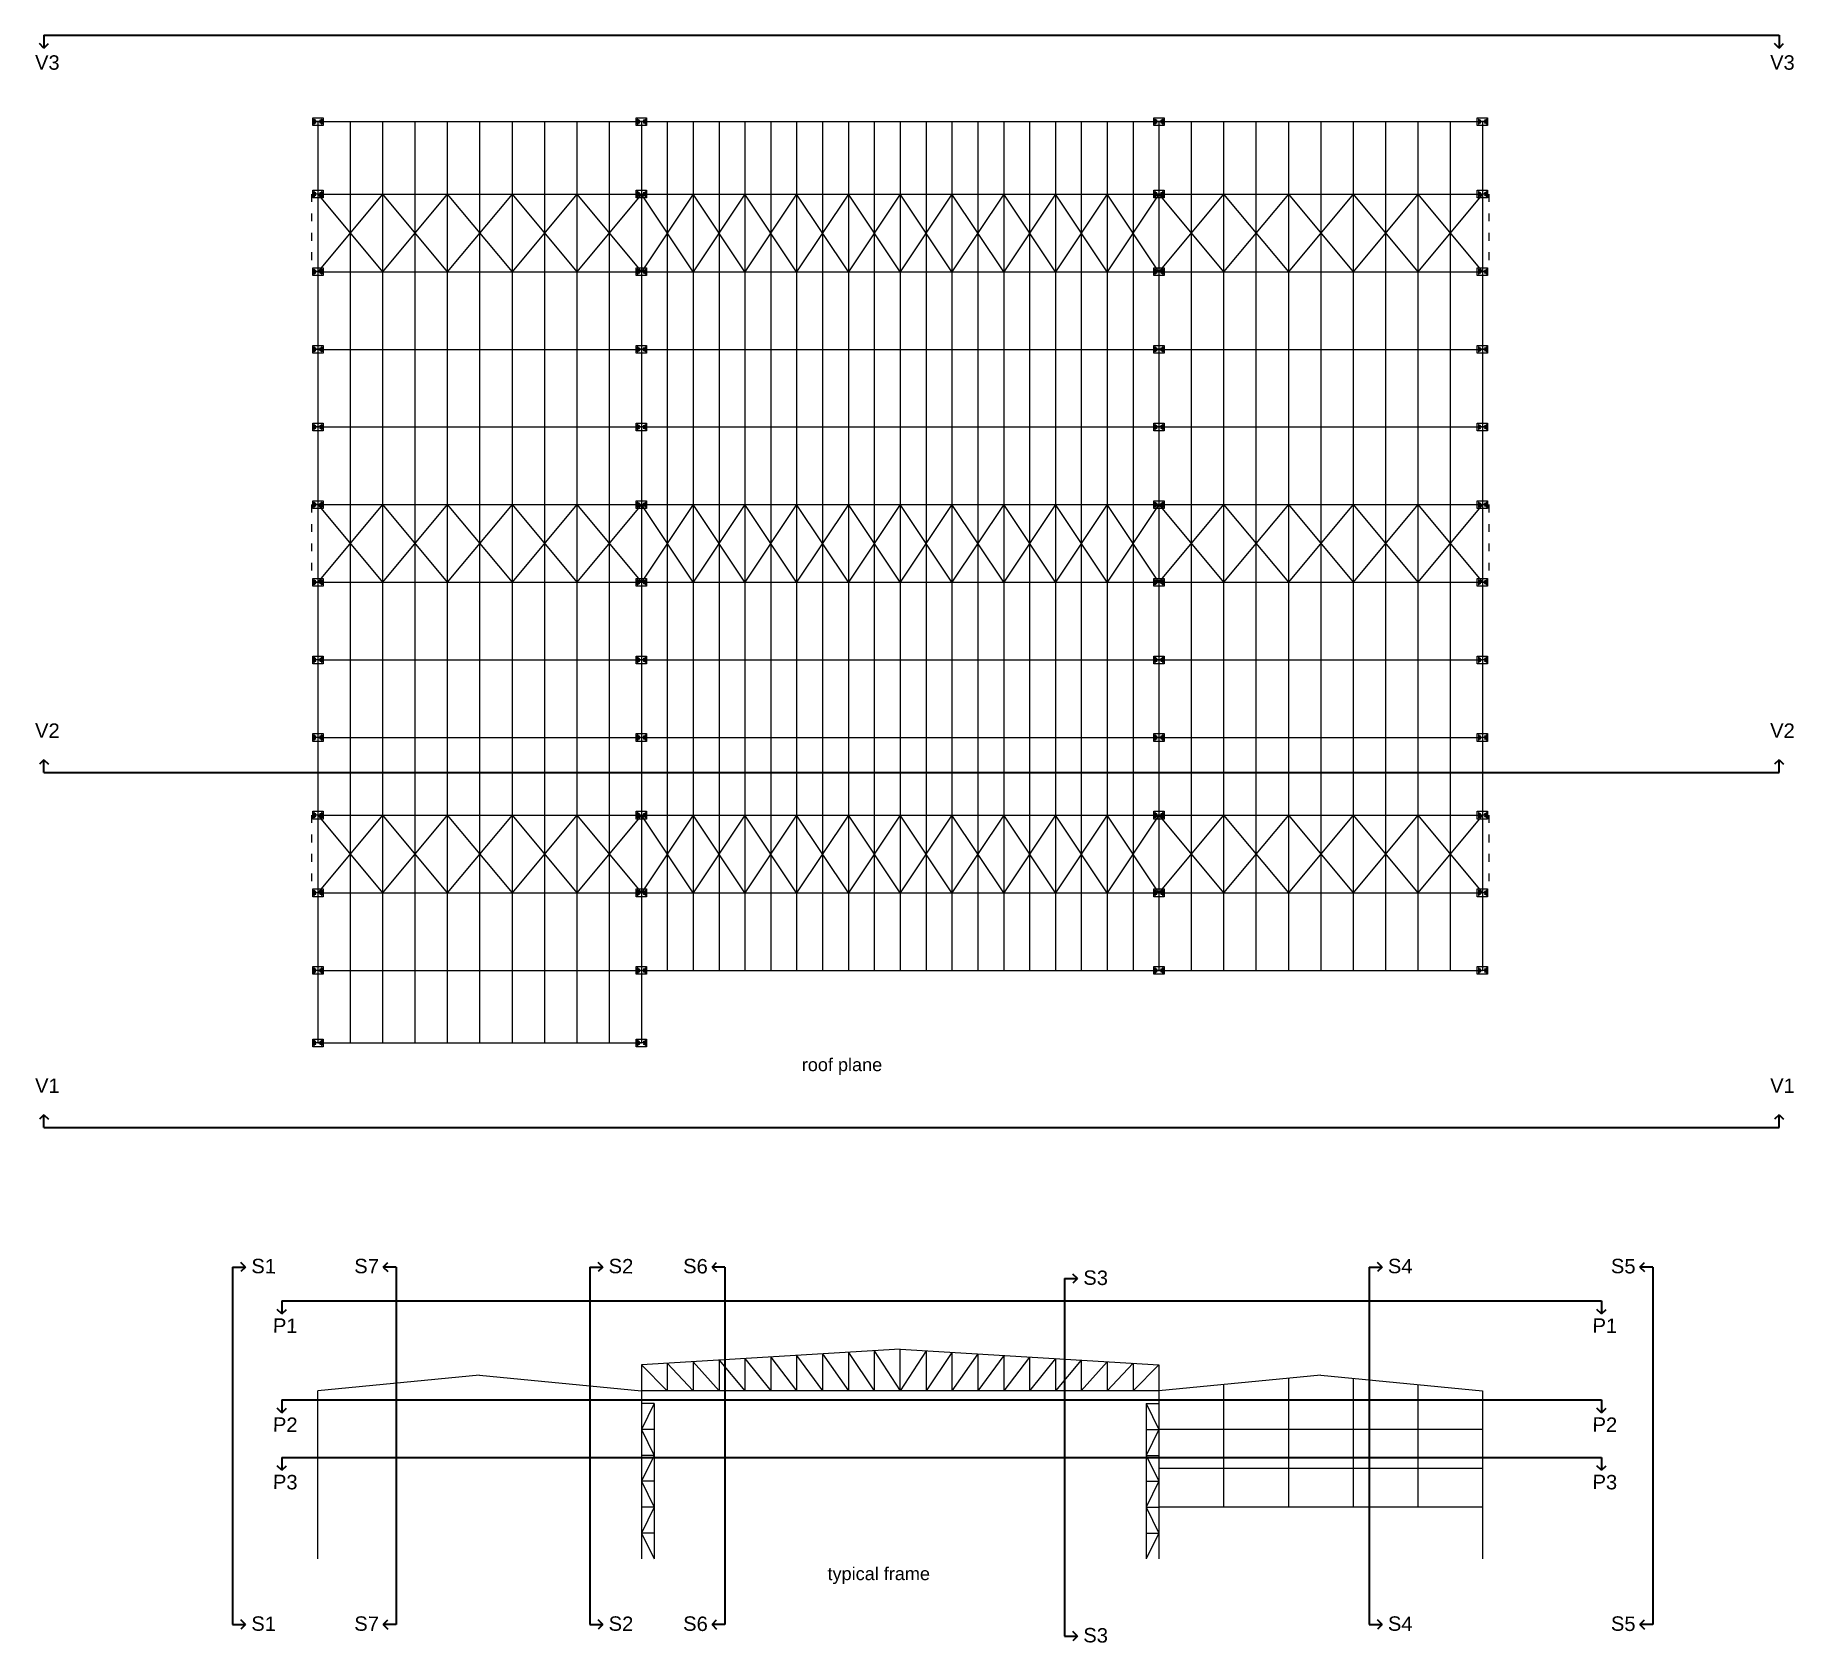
# Model space of a CAD drawing. Header units: inches. Extents: x 365522 to 1858437, y 226114 to 361132.
# Drawn here: x 1722519 to 1858437, y 236887 to 361132 of the extents above; entities that cross this region are included whole.
import ezdxf

# ---------------------------------------------------------------- set-up
doc = ezdxf.new("R2010")
doc.units = ezdxf.units.IN
doc.header["$MEASUREMENT"] = 0
doc.linetypes.add('ACAD_ISO03W100', pattern=[30, 12, -18])
for name, color, linetype in [('bracing', 6, 'Continuous'), ('columns', 2, 'Continuous'), ('initial layout', 7, 'Continuous'), ('purlins', 4, 'Continuous'), ('text', 3, 'Continuous')]:
    doc.layers.add(name, color=color, linetype=linetype)
doc.layers.add('sections axis', color=2, linetype='Continuous', lineweight=35)
doc.styles.get("Standard").update_dxf_attribs({"font": 'arial.ttf'})

msp = doc.modelspace()

# ---------------------------------------------------------------- texts
at = {"layer": 'sections axis'}
for s, p in [('V3', (1722493.833, 358485.011)), ('V3', (1856591.937, 358485.011)), ('V2', (1722493.833, 306847.254)), ('V2', (1856591.937, 306847.254)), ('V1', (1722493.833, 279408.126)), ('V1', (1856591.937, 279408.126)), ('S1', (1739217.638, 265458.607)), ('S7', (1747172.132, 265458.607)), ('S2 ', (1766828.076, 265458.607)), ('S6', (1772588.399, 265458.607)), ('S4', (1827056.433, 265458.607)), ('S5', (1844291.156, 265458.607)), ('S3', (1803516.035, 264563.537)), ('P1', (1740882.702, 260858.605)), ('P1', (1842866.986, 260858.605)), ('P2', (1740882.702, 253211.021)), ('P2', (1842866.986, 253211.021)), ('P3', (1740882.702, 248771.281)), ('P3', (1842866.986, 248771.281)), ('S1', (1739217.638, 237825.299)), ('S7', (1747172.132, 237825.299)), ('S2', (1766828.076, 237825.299)), ('S6', (1772588.399, 237825.299)), ('S3', (1803516.035, 236930.229)), ('S4', (1827056.433, 237825.299)), ('S5', (1844291.156, 237825.299))]:
    msp.add_text(s, height=1116.2325, rotation=359.0458736, dxfattribs=at).set_placement(p)
at = {"layer": 'text'}
msp.add_text('roof plane', height=1000, dxfattribs=at).set_placement((1781767.824, 281067.377))
at = {"layer": 'text', "ltscale": 1000}
msp.add_text('typical frame', height=1000, dxfattribs=at).set_placement((1783757.942, 241732.199))

# ---------------------------------------------------------------- blocks, each defined once
blk = doc.blocks.new('column')
at = {"layer": 'columns'}
for p, q in [((-315, 200), (-315, -200)), ((-285, 200), (-315, 200)), ((300, 5), (-300, 5)), ((-285, 200), (-285, -200)), ((-160, 100), (-240, 100)), ((-200, 100), (-200, 140)), ((-200, 100), (-200, 60)), ((0, -5), (0, 5)), ((240, 100), (160, 100)), ((200, 100), (200, 140)), ((200, 100), (200, 60)), ((285, 200), (285, -200)), ((315, 200), (285, 200)), ((315, 200), (315, -200)), ((-285, -200), (-315, -200)), ((300, -5), (-300, -5)), ((-160, -100), (-240, -100)), ((-200, -100), (-200, -60)), ((-200, -100), (-200, -140)), ((240, -100), (160, -100)), ((200, -100), (200, -60)), ((200, -100), (200, -140)), ((315, -200), (285, -200))]:
    blk.add_line(p, q, dxfattribs=at)
blk.add_lwpolyline([(400, -300), (-400, -300), (-400, 300), (400, 300)], close=True, dxfattribs=at)
for centre in [(-200, 100), (200, 100), (-200, -100), (200, -100)]:
    blk.add_circle(centre, 30, dxfattribs=at)

# ---------------------------------------------------------------- linework, layer by layer
at = {"layer": 'bracing', "linetype": 'ACAD_ISO03W100', "ltscale": 50}
for p, q in [((1743870.948, 348850.242), (1743870.948, 342850.242)), ((1834870.948, 348850.242), (1834870.948, 342850.242)), ((1743870.948, 324850.242), (1743870.948, 318850.242)), ((1834870.948, 324850.242), (1834870.948, 318850.242)), ((1743870.948, 300850.242), (1743870.948, 294850.242)), ((1834870.948, 300850.242), (1834870.948, 294850.242))]:
    msp.add_line(p, q, dxfattribs=at)
at = {"layer": 'bracing'}
for p, q in [((1744370.948, 348850.242), (1749370.948, 342850.242)), ((1749370.948, 348850.242), (1744370.948, 342850.242)), ((1744370.948, 348850.242), (1744370.948, 342850.242)), ((1749370.948, 348850.242), (1754370.948, 342850.242)), ((1754370.948, 348850.242), (1749370.948, 342850.242)), ((1749370.948, 348850.242), (1749370.948, 342850.242)), ((1754370.948, 348850.242), (1759370.948, 342850.242)), ((1759370.948, 348850.242), (1754370.948, 342850.242)), ((1754370.948, 348850.242), (1754370.948, 342850.242)), ((1759370.948, 348850.242), (1764370.948, 342850.242)), ((1764370.948, 348850.242), (1759370.948, 342850.242)), ((1759370.948, 348850.242), (1759370.948, 342850.242)), ((1764370.948, 348850.242), (1769370.948, 342850.242)), ((1769370.948, 348850.242), (1764370.948, 342850.242)), ((1764370.948, 348850.242), (1764370.948, 342850.242)), ((1773370.948, 342850.242), (1769370.948, 348850.242)), ((1773370.948, 348850.242), (1769370.948, 342850.242)), ((1769370.948, 348850.242), (1769370.948, 342850.242)), ((1777370.948, 342850.242), (1773370.948, 348850.242)), ((1777370.948, 348850.242), (1773370.948, 342850.242)), ((1773370.948, 348850.242), (1773370.948, 342850.242)), ((1781370.948, 342850.242), (1777370.948, 348850.242)), ((1781370.948, 348850.242), (1777370.948, 342850.242)), ((1777370.948, 348850.242), (1777370.948, 342850.242)), ((1785370.948, 342850.242), (1781370.948, 348850.242)), ((1785370.948, 348850.242), (1781370.948, 342850.242)), ((1781370.948, 348850.242), (1781370.948, 342850.242)), ((1789370.948, 342850.242), (1785370.948, 348850.242)), ((1789370.948, 348850.242), (1785370.948, 342850.242)), ((1785370.948, 348850.242), (1785370.948, 342850.242)), ((1793370.948, 342850.242), (1789370.948, 348850.242)), ((1793370.948, 348850.242), (1789370.948, 342850.242)), ((1789370.948, 348850.242), (1789370.948, 342850.242)), ((1797370.948, 342850.242), (1793370.948, 348850.242)), ((1797370.948, 348850.242), (1793370.948, 342850.242)), ((1793370.948, 348850.242), (1793370.948, 342850.242)), ((1801370.948, 342850.242), (1797370.948, 348850.242)), ((1801370.948, 348850.242), (1797370.948, 342850.242)), ((1797370.948, 348850.242), (1797370.948, 342850.242)), ((1805370.948, 342850.242), (1801370.948, 348850.242)), ((1805370.948, 348850.242), (1801370.948, 342850.242)), ((1801370.948, 348850.242), (1801370.948, 342850.242)), ((1809370.948, 342850.242), (1805370.948, 348850.242)), ((1809370.948, 348850.242), (1805370.948, 342850.242)), ((1805370.948, 348850.242), (1805370.948, 342850.242)), ((1814370.948, 348850.242), (1809370.948, 342850.242)), ((1809370.948, 348850.242), (1814370.948, 342850.242)), ((1809370.948, 348850.242), (1809370.948, 342850.242)), ((1819370.948, 348850.242), (1814370.948, 342850.242)), ((1814370.948, 348850.242), (1819370.948, 342850.242)), ((1814370.948, 348850.242), (1814370.948, 342850.242)), ((1824370.948, 348850.242), (1819370.948, 342850.242)), ((1819370.948, 348850.242), (1824370.948, 342850.242)), ((1819370.948, 348850.242), (1819370.948, 342850.242)), ((1829370.948, 348850.242), (1824370.948, 342850.242)), ((1824370.948, 348850.242), (1829370.948, 342850.242)), ((1824370.948, 348850.242), (1824370.948, 342850.242)), ((1834370.948, 348850.242), (1829370.948, 342850.242)), ((1829370.948, 348850.242), (1834370.948, 342850.242)), ((1829370.948, 348850.242), (1829370.948, 342850.242)), ((1834370.948, 348850.242), (1834370.948, 342850.242)), ((1744370.948, 324850.242), (1749370.948, 318850.242)), ((1749370.948, 324850.242), (1744370.948, 318850.242)), ((1744370.948, 324850.242), (1744370.948, 318850.242)), ((1749370.948, 324850.242), (1754370.948, 318850.242)), ((1754370.948, 324850.242), (1749370.948, 318850.242)), ((1749370.948, 324850.242), (1749370.948, 318850.242)), ((1754370.948, 324850.242), (1759370.948, 318850.242)), ((1759370.948, 324850.242), (1754370.948, 318850.242)), ((1754370.948, 324850.242), (1754370.948, 318850.242)), ((1759370.948, 324850.242), (1764370.948, 318850.242)), ((1764370.948, 324850.242), (1759370.948, 318850.242)), ((1759370.948, 324850.242), (1759370.948, 318850.242)), ((1764370.948, 324850.242), (1769370.948, 318850.242)), ((1769370.948, 324850.242), (1764370.948, 318850.242)), ((1764370.948, 324850.242), (1764370.948, 318850.242)), ((1773370.948, 318850.242), (1769370.948, 324850.242)), ((1773370.948, 324850.242), (1769370.948, 318850.242)), ((1769370.948, 324850.242), (1769370.948, 318850.242)), ((1777370.948, 318850.242), (1773370.948, 324850.242)), ((1777370.948, 324850.242), (1773370.948, 318850.242)), ((1773370.948, 324850.242), (1773370.948, 318850.242)), ((1781370.948, 318850.242), (1777370.948, 324850.242)), ((1781370.948, 324850.242), (1777370.948, 318850.242)), ((1777370.948, 324850.242), (1777370.948, 318850.242)), ((1785370.948, 318850.242), (1781370.948, 324850.242)), ((1785370.948, 324850.242), (1781370.948, 318850.242)), ((1781370.948, 324850.242), (1781370.948, 318850.242)), ((1789370.948, 318850.242), (1785370.948, 324850.242)), ((1789370.948, 324850.242), (1785370.948, 318850.242)), ((1785370.948, 324850.242), (1785370.948, 318850.242)), ((1793370.948, 318850.242), (1789370.948, 324850.242)), ((1793370.948, 324850.242), (1789370.948, 318850.242)), ((1789370.948, 324850.242), (1789370.948, 318850.242)), ((1797370.948, 318850.242), (1793370.948, 324850.242)), ((1797370.948, 324850.242), (1793370.948, 318850.242)), ((1793370.948, 324850.242), (1793370.948, 318850.242)), ((1801370.948, 318850.242), (1797370.948, 324850.242)), ((1801370.948, 324850.242), (1797370.948, 318850.242)), ((1797370.948, 324850.242), (1797370.948, 318850.242)), ((1805370.948, 318850.242), (1801370.948, 324850.242)), ((1805370.948, 324850.242), (1801370.948, 318850.242)), ((1801370.948, 324850.242), (1801370.948, 318850.242)), ((1809370.948, 318850.242), (1805370.948, 324850.242)), ((1809370.948, 324850.242), (1805370.948, 318850.242)), ((1805370.948, 324850.242), (1805370.948, 318850.242)), ((1814370.948, 324850.242), (1809370.948, 318850.242)), ((1809370.948, 324850.242), (1814370.948, 318850.242)), ((1809370.948, 324850.242), (1809370.948, 318850.242)), ((1819370.948, 324850.242), (1814370.948, 318850.242)), ((1814370.948, 324850.242), (1819370.948, 318850.242)), ((1814370.948, 324850.242), (1814370.948, 318850.242)), ((1824370.948, 324850.242), (1819370.948, 318850.242)), ((1819370.948, 324850.242), (1824370.948, 318850.242)), ((1819370.948, 324850.242), (1819370.948, 318850.242)), ((1829370.948, 324850.242), (1824370.948, 318850.242)), ((1824370.948, 324850.242), (1829370.948, 318850.242)), ((1824370.948, 324850.242), (1824370.948, 318850.242)), ((1834370.948, 324850.242), (1829370.948, 318850.242)), ((1829370.948, 324850.242), (1834370.948, 318850.242)), ((1829370.948, 324850.242), (1829370.948, 318850.242)), ((1834370.948, 324850.242), (1834370.948, 318850.242)), ((1744370.948, 300850.242), (1749370.948, 294850.242)), ((1749370.948, 300850.242), (1744370.948, 294850.242)), ((1744370.948, 300850.242), (1744370.948, 294850.242)), ((1749370.948, 300850.242), (1754370.948, 294850.242)), ((1754370.948, 300850.242), (1749370.948, 294850.242)), ((1749370.948, 300850.242), (1749370.948, 294850.242)), ((1754370.948, 300850.242), (1759370.948, 294850.242)), ((1759370.948, 300850.242), (1754370.948, 294850.242)), ((1754370.948, 300850.242), (1754370.948, 294850.242)), ((1759370.948, 300850.242), (1764370.948, 294850.242)), ((1764370.948, 300850.242), (1759370.948, 294850.242)), ((1759370.948, 300850.242), (1759370.948, 294850.242)), ((1764370.948, 300850.242), (1769370.948, 294850.242)), ((1769370.948, 300850.242), (1764370.948, 294850.242)), ((1764370.948, 300850.242), (1764370.948, 294850.242)), ((1773370.948, 294850.242), (1769370.948, 300850.242)), ((1773370.948, 300850.242), (1769370.948, 294850.242)), ((1769370.948, 300850.242), (1769370.948, 294850.242)), ((1777370.948, 294850.242), (1773370.948, 300850.242)), ((1777370.948, 300850.242), (1773370.948, 294850.242)), ((1773370.948, 300850.242), (1773370.948, 294850.242)), ((1781370.948, 294850.242), (1777370.948, 300850.242)), ((1781370.948, 300850.242), (1777370.948, 294850.242)), ((1777370.948, 300850.242), (1777370.948, 294850.242)), ((1785370.948, 294850.242), (1781370.948, 300850.242)), ((1785370.948, 300850.242), (1781370.948, 294850.242)), ((1781370.948, 300850.242), (1781370.948, 294850.242)), ((1789370.948, 294850.242), (1785370.948, 300850.242)), ((1789370.948, 300850.242), (1785370.948, 294850.242)), ((1785370.948, 300850.242), (1785370.948, 294850.242)), ((1793370.948, 294850.242), (1789370.948, 300850.242)), ((1793370.948, 300850.242), (1789370.948, 294850.242)), ((1789370.948, 300850.242), (1789370.948, 294850.242)), ((1797370.948, 294850.242), (1793370.948, 300850.242)), ((1797370.948, 300850.242), (1793370.948, 294850.242)), ((1793370.948, 300850.242), (1793370.948, 294850.242)), ((1801370.948, 294850.242), (1797370.948, 300850.242)), ((1801370.948, 300850.242), (1797370.948, 294850.242)), ((1797370.948, 300850.242), (1797370.948, 294850.242)), ((1805370.948, 294850.242), (1801370.948, 300850.242)), ((1805370.948, 300850.242), (1801370.948, 294850.242)), ((1801370.948, 300850.242), (1801370.948, 294850.242)), ((1809370.948, 294850.242), (1805370.948, 300850.242)), ((1809370.948, 300850.242), (1805370.948, 294850.242)), ((1805370.948, 300850.242), (1805370.948, 294850.242)), ((1814370.948, 300850.242), (1809370.948, 294850.242)), ((1809370.948, 300850.242), (1814370.948, 294850.242)), ((1809370.948, 300850.242), (1809370.948, 294850.242)), ((1819370.948, 300850.242), (1814370.948, 294850.242)), ((1814370.948, 300850.242), (1819370.948, 294850.242)), ((1814370.948, 300850.242), (1814370.948, 294850.242)), ((1824370.948, 300850.242), (1819370.948, 294850.242)), ((1819370.948, 300850.242), (1824370.948, 294850.242)), ((1819370.948, 300850.242), (1819370.948, 294850.242)), ((1829370.948, 300850.242), (1824370.948, 294850.242)), ((1824370.948, 300850.242), (1829370.948, 294850.242)), ((1824370.948, 300850.242), (1824370.948, 294850.242)), ((1834370.948, 300850.242), (1829370.948, 294850.242)), ((1829370.948, 300850.242), (1834370.948, 294850.242)), ((1829370.948, 300850.242), (1829370.948, 294850.242)), ((1834370.948, 300850.242), (1834370.948, 294850.242))]:
    msp.add_line(p, q, dxfattribs=at)
at = {"layer": 'initial layout'}
for p, q in [((1744370.948, 354450.242), (1769370.948, 354450.242)), ((1769370.948, 354450.242), (1809370.948, 354450.242)), ((1809370.948, 354450.242), (1834370.948, 354450.242)), ((1744370.948, 348850.242), (1769370.948, 348850.242)), ((1769370.948, 348850.242), (1809370.948, 348850.242)), ((1809370.948, 348850.242), (1834370.948, 348850.242)), ((1744370.948, 342850.242), (1769370.948, 342850.242)), ((1769370.948, 342850.242), (1809370.948, 342850.242)), ((1809370.948, 342850.242), (1834370.948, 342850.242)), ((1744370.948, 336850.242), (1769370.948, 336850.242)), ((1769370.948, 336850.242), (1809370.948, 336850.242)), ((1809370.948, 336850.242), (1834370.948, 336850.242)), ((1744370.948, 330850.242), (1769370.948, 330850.242)), ((1769370.948, 330850.242), (1809370.948, 330850.242)), ((1809370.948, 330850.242), (1834370.948, 330850.242)), ((1744370.948, 324850.242), (1769370.948, 324850.242)), ((1769370.948, 324850.242), (1809370.948, 324850.242)), ((1809370.948, 324850.242), (1834370.948, 324850.242)), ((1744370.948, 318850.242), (1769370.948, 318850.242)), ((1769370.948, 318850.242), (1809370.948, 318850.242)), ((1809370.948, 318850.242), (1834370.948, 318850.242)), ((1744370.948, 312850.242), (1769370.948, 312850.242)), ((1769370.948, 312850.242), (1809370.948, 312850.242)), ((1809370.948, 312850.242), (1834370.948, 312850.242)), ((1744370.948, 306850.242), (1769370.948, 306850.242)), ((1769370.948, 306850.242), (1809370.948, 306850.242)), ((1809370.948, 306850.242), (1834370.948, 306850.242)), ((1744370.948, 300850.242), (1769370.948, 300850.242)), ((1769370.948, 300850.242), (1809370.948, 300850.242)), ((1809370.948, 300850.242), (1834370.948, 300850.242)), ((1744370.948, 294850.242), (1769370.948, 294850.242)), ((1769370.948, 294850.242), (1809370.948, 294850.242)), ((1809370.948, 294850.242), (1834370.948, 294850.242)), ((1744370.948, 288850.242), (1769370.948, 288850.242)), ((1769370.948, 288850.242), (1809370.948, 288850.242)), ((1809370.948, 288850.242), (1834370.948, 288850.242)), ((1744370.948, 283250.242), (1769370.948, 283250.242)), ((1789370.948, 259570.366), (1769370.948, 258370.366)), ((1769370.948, 258370.366), (1769370.948, 256370.366)), ((1769370.948, 258370.366), (1771370.948, 256370.366)), ((1771370.948, 258490.366), (1771370.948, 256370.366)), ((1771370.948, 258490.366), (1773370.948, 256370.366)), ((1773370.948, 258610.366), (1773370.948, 256370.366)), ((1773370.948, 258610.366), (1775370.948, 256370.366)), ((1775370.948, 258730.366), (1775370.948, 256370.366)), ((1775370.948, 258730.366), (1777370.948, 256370.366)), ((1777370.948, 258850.366), (1777370.948, 256370.366)), ((1777370.948, 258850.366), (1779370.948, 256370.366)), ((1779370.948, 258970.366), (1779370.948, 256370.366)), ((1779370.948, 258970.366), (1781370.948, 256370.366)), ((1781370.948, 259090.366), (1781370.948, 256370.366)), ((1781370.948, 259090.366), (1783370.948, 256370.366)), ((1783370.948, 259210.366), (1783370.948, 256370.366)), ((1783370.948, 259210.366), (1785370.948, 256370.366)), ((1785370.948, 259330.366), (1785370.948, 256370.366)), ((1785370.948, 259330.366), (1787370.948, 256370.366)), ((1787370.948, 259450.366), (1787370.948, 256370.366)), ((1787370.948, 259450.366), (1789370.948, 256370.366)), ((1789370.948, 256370.366), (1789370.948, 259570.366)), ((1789370.948, 256370.366), (1789370.948, 259570.366)), ((1789370.948, 259570.366), (1809370.948, 258370.366)), ((1791370.948, 259450.366), (1789370.948, 256370.366)), ((1791370.948, 259450.366), (1791370.948, 256370.366)), ((1793370.948, 259330.366), (1791370.948, 256370.366)), ((1793370.948, 259330.366), (1793370.948, 256370.366)), ((1795370.948, 259210.366), (1793370.948, 256370.366)), ((1795370.948, 259210.366), (1795370.948, 256370.366)), ((1797370.948, 259090.366), (1795370.948, 256370.366)), ((1797370.948, 259090.366), (1797370.948, 256370.366)), ((1799370.948, 258970.366), (1797370.948, 256370.366)), ((1799370.948, 258970.366), (1799370.948, 256370.366)), ((1801370.948, 258850.366), (1799370.948, 256370.366)), ((1801370.948, 258850.366), (1801370.948, 256370.366)), ((1803370.948, 258730.366), (1801370.948, 256370.366)), ((1803370.948, 258730.366), (1803370.948, 256370.366)), ((1805370.948, 258610.366), (1803370.948, 256370.366)), ((1805370.948, 258610.366), (1805370.948, 256370.366)), ((1807370.948, 258490.366), (1805370.948, 256370.366)), ((1807370.948, 258490.366), (1807370.948, 256370.366)), ((1809370.948, 258370.366), (1807370.948, 256370.366)), ((1809370.948, 258370.366), (1809370.948, 256370.366)), ((1756870.948, 257570.366), (1744370.948, 256370.366)), ((1756870.948, 257570.366), (1769370.948, 256370.366)), ((1821870.948, 257570.366), (1809370.948, 256370.366)), ((1819370.948, 257330.366), (1819370.948, 247370.366)), ((1819370.948, 257330.366), (1819370.948, 247370.366)), ((1821870.948, 257570.366), (1834370.948, 256370.366)), ((1824370.948, 257330.366), (1824370.948, 247370.366)), ((1824370.948, 257330.366), (1824370.948, 247370.366)), ((1744370.948, 243370.366), (1744370.948, 256370.366)), ((1809370.948, 256370.366), (1769370.948, 256370.366)), ((1769370.948, 256370.366), (1769370.948, 243370.366)), ((1809370.948, 256370.366), (1809370.948, 243370.366)), ((1814370.948, 256850.366), (1814370.948, 247370.366)), ((1814370.948, 256850.366), (1814370.948, 247370.366)), ((1829370.948, 256850.366), (1829370.948, 247370.366)), ((1829370.948, 256850.366), (1829370.948, 247370.366)), ((1834370.948, 256370.366), (1834370.948, 243370.366)), ((1770370.948, 255370.366), (1769370.948, 253370.366)), ((1770370.948, 255370.366), (1769370.948, 255370.366)), ((1770370.948, 255370.366), (1770370.948, 243370.366)), ((1808370.948, 255370.366), (1809370.948, 253370.366)), ((1808370.948, 255370.366), (1809370.948, 255370.366)), ((1808370.948, 255370.366), (1808370.948, 243370.366)), ((1770370.948, 253370.366), (1769370.948, 253370.366)), ((1769370.948, 253370.366), (1770370.948, 251370.366)), ((1808370.948, 253370.366), (1809370.948, 253370.366)), ((1809370.948, 253370.366), (1808370.948, 251370.366)), ((1834370.948, 253370.366), (1809370.948, 253370.366)), ((1770370.948, 251370.366), (1769370.948, 251370.366)), ((1770370.948, 251370.366), (1769370.948, 249370.366)), ((1808370.948, 251370.366), (1809370.948, 251370.366)), ((1808370.948, 251370.366), (1809370.948, 249370.366)), ((1834370.948, 250370.366), (1809370.948, 250370.366)), ((1770370.948, 249370.366), (1769370.948, 249370.366)), ((1769370.948, 249370.366), (1770370.948, 247370.366)), ((1808370.948, 249370.366), (1809370.948, 249370.366)), ((1809370.948, 249370.366), (1808370.948, 247370.366)), ((1770370.948, 247370.366), (1769370.948, 247370.366)), ((1770370.948, 247370.366), (1769370.948, 245370.366)), ((1808370.948, 247370.366), (1809370.948, 247370.366)), ((1808370.948, 247370.366), (1809370.948, 245370.366)), ((1834370.948, 247370.366), (1809370.948, 247370.366)), ((1770370.948, 245370.366), (1769370.948, 245370.366)), ((1769370.948, 245370.366), (1770370.948, 243370.366)), ((1808370.948, 245370.366), (1809370.948, 245370.366)), ((1809370.948, 245370.366), (1808370.948, 243370.366))]:
    msp.add_line(p, q, dxfattribs=at)
at = {"layer": 'purlins'}
for p, q in [((1744370.948, 354450.242), (1744370.948, 283250.242)), ((1746870.948, 354450.242), (1746870.948, 283250.242)), ((1749370.948, 354450.242), (1749370.948, 283250.242)), ((1751870.948, 354450.242), (1751870.948, 283250.242)), ((1754370.948, 354450.242), (1754370.948, 283250.242)), ((1756870.948, 354450.242), (1756870.948, 283250.242)), ((1759370.948, 354450.242), (1759370.948, 283250.242)), ((1761870.948, 354450.242), (1761870.948, 283250.242)), ((1764370.948, 354450.242), (1764370.948, 283250.242)), ((1766870.948, 354450.242), (1766870.948, 283250.242)), ((1769370.948, 354450.242), (1769370.948, 283250.242)), ((1771370.948, 354450.242), (1771370.948, 288850.242)), ((1773370.948, 354450.242), (1773370.948, 288850.242)), ((1775370.948, 354450.242), (1775370.948, 288850.242)), ((1777370.948, 354450.242), (1777370.948, 288850.242)), ((1779370.948, 354450.242), (1779370.948, 288850.242)), ((1781370.948, 354450.242), (1781370.948, 288850.242)), ((1783370.948, 354450.242), (1783370.948, 288850.242)), ((1785370.948, 354450.242), (1785370.948, 288850.242)), ((1787370.948, 354450.242), (1787370.948, 288850.242)), ((1789370.948, 354450.242), (1789370.948, 288850.242)), ((1791370.948, 354450.242), (1791370.948, 288850.242)), ((1793370.948, 354450.242), (1793370.948, 288850.242)), ((1795370.948, 354450.242), (1795370.948, 288850.242)), ((1797370.948, 354450.242), (1797370.948, 288850.242)), ((1799370.948, 354450.242), (1799370.948, 288850.242)), ((1801370.948, 354450.242), (1801370.948, 288850.242)), ((1803370.948, 354450.242), (1803370.948, 288850.242)), ((1805370.948, 354450.242), (1805370.948, 288850.242)), ((1807370.948, 354450.242), (1807370.948, 288850.242)), ((1809370.948, 354450.242), (1809370.948, 288850.242)), ((1811870.948, 354450.242), (1811870.948, 288850.242)), ((1814370.948, 354450.242), (1814370.948, 288850.242)), ((1816870.948, 354450.242), (1816870.948, 288850.242)), ((1819370.948, 354450.242), (1819370.948, 288850.242)), ((1821870.948, 354450.242), (1821870.948, 288850.242)), ((1824370.948, 354450.242), (1824370.948, 288850.242)), ((1826870.948, 354450.242), (1826870.948, 288850.242)), ((1829370.948, 354450.242), (1829370.948, 288850.242)), ((1831870.948, 354450.242), (1831870.948, 288850.242)), ((1834370.948, 354450.242), (1834370.948, 288850.242))]:
    msp.add_line(p, q, dxfattribs=at)
at = {"layer": 'sections axis'}
for p, q in [((1723194.5, 360131.52), (1722840.947, 360485.074)), ((1723194.5, 361131.52), (1857292.604, 361131.52)), ((1723194.5, 361131.52), (1723194.5, 360131.52)), ((1723194.5, 360131.52), (1723548.053, 360485.074)), ((1857292.604, 360131.52), (1856939.051, 360485.074)), ((1857292.604, 361131.52), (1857292.604, 360131.52)), ((1857292.604, 360131.52), (1857646.158, 360485.074)), ((1723194.5, 305139.329), (1722840.947, 304785.775)), ((1723194.5, 304139.329), (1723194.5, 305139.329)), ((1723194.5, 305139.329), (1723548.053, 304785.775)), ((1857292.604, 305139.329), (1856939.051, 304785.775)), ((1857292.604, 304139.329), (1857292.604, 305139.329)), ((1857292.604, 305139.329), (1857646.158, 304785.775)), ((1723194.5, 304139.329), (1857292.604, 304139.329)), ((1723194.5, 277700.2), (1722840.947, 277346.647)), ((1723194.5, 276700.2), (1723194.5, 277700.2)), ((1723194.5, 277700.2), (1723548.053, 277346.647)), ((1857292.604, 277700.2), (1856939.051, 277346.647)), ((1857292.604, 276700.2), (1857292.604, 277700.2)), ((1857292.604, 277700.2), (1857646.158, 277346.647)), ((1723194.5, 276700.2), (1857292.604, 276700.2)), ((1737779.699, 265930.951), (1737779.699, 238297.643)), ((1737779.699, 265930.951), (1738779.699, 265930.951)), ((1738779.699, 265930.951), (1738426.146, 266284.504)), ((1738779.699, 265930.951), (1738426.146, 265577.397)), ((1749412.073, 265930.951), (1749765.626, 266284.504)), ((1750412.073, 265930.951), (1749412.073, 265930.951)), ((1749412.073, 265930.951), (1749765.626, 265577.397)), ((1750412.073, 265930.951), (1750412.073, 238297.643)), ((1765390.137, 265930.951), (1765390.137, 238297.643)), ((1765390.137, 265930.951), (1766390.137, 265930.951)), ((1766390.137, 265930.951), (1766036.584, 266284.504)), ((1766390.137, 265930.951), (1766036.584, 265577.397)), ((1774828.34, 265930.951), (1775181.894, 266284.504)), ((1775828.34, 265930.951), (1774828.34, 265930.951)), ((1774828.34, 265930.951), (1775181.894, 265577.397)), ((1775828.34, 265930.951), (1775828.34, 238297.643)), ((1803078.096, 265035.881), (1802724.543, 265389.434)), ((1825618.494, 265930.951), (1825618.494, 238297.643)), ((1825618.494, 265930.951), (1826618.494, 265930.951)), ((1826618.494, 265930.951), (1826264.941, 266284.504)), ((1826618.494, 265930.951), (1826264.941, 265577.397)), ((1846531.097, 265930.951), (1846884.651, 266284.504)), ((1847531.097, 265930.951), (1846531.097, 265930.951)), ((1846531.097, 265930.951), (1846884.651, 265577.397)), ((1847531.097, 265930.951), (1847531.097, 238297.643)), ((1802078.096, 265035.881), (1802078.096, 237402.573)), ((1802078.096, 265035.881), (1803078.096, 265035.881)), ((1803078.096, 265035.881), (1802724.543, 264682.327)), ((1741583.369, 262306.55), (1741229.816, 262660.103)), ((1741583.369, 263306.55), (1843567.653, 263306.55)), ((1741583.369, 263306.55), (1741583.369, 262306.55)), ((1741583.369, 262306.55), (1741936.923, 262660.103)), ((1843567.653, 262306.55), (1843214.1, 262660.103)), ((1843567.653, 263306.55), (1843567.653, 262306.55)), ((1843567.653, 262306.55), (1843921.206, 262660.103)), ((1741583.369, 255658.967), (1843567.653, 255658.967)), ((1741583.369, 255658.967), (1741583.369, 254658.967)), ((1843567.653, 255658.967), (1843567.653, 254658.967)), ((1741583.369, 254658.967), (1741229.816, 255012.52)), ((1741583.369, 254658.967), (1741936.923, 255012.52)), ((1843567.653, 254658.967), (1843214.1, 255012.52)), ((1843567.653, 254658.967), (1843921.206, 255012.52)), ((1741583.369, 250219.227), (1741229.816, 250572.78)), ((1741583.369, 251219.227), (1843567.653, 251219.227)), ((1741583.369, 251219.227), (1741583.369, 250219.227)), ((1741583.369, 250219.227), (1741936.923, 250572.78)), ((1843567.653, 250219.227), (1843214.1, 250572.78)), ((1843567.653, 251219.227), (1843567.653, 250219.227)), ((1843567.653, 250219.227), (1843921.206, 250572.78)), ((1737779.699, 238297.643), (1738779.699, 238297.643)), ((1738779.699, 238297.643), (1738426.146, 238651.196)), ((1738779.699, 238297.643), (1738426.146, 237944.089)), ((1749412.073, 238297.643), (1749765.626, 238651.196)), ((1750412.073, 238297.643), (1749412.073, 238297.643)), ((1749412.073, 238297.643), (1749765.626, 237944.089)), ((1765390.137, 238297.643), (1766390.137, 238297.643)), ((1766390.137, 238297.643), (1766036.584, 238651.196)), ((1766390.137, 238297.643), (1766036.584, 237944.089)), ((1774828.34, 238297.643), (1775181.894, 238651.196)), ((1775828.34, 238297.643), (1774828.34, 238297.643)), ((1774828.34, 238297.643), (1775181.894, 237944.089)), ((1825618.494, 238297.643), (1826618.494, 238297.643)), ((1826618.494, 238297.643), (1826264.941, 238651.196)), ((1826618.494, 238297.643), (1826264.941, 237944.089)), ((1846531.097, 238297.643), (1846884.651, 238651.196)), ((1847531.097, 238297.643), (1846531.097, 238297.643)), ((1846531.097, 238297.643), (1846884.651, 237944.089)), ((1802078.096, 237402.573), (1803078.096, 237402.573)), ((1803078.096, 237402.573), (1802724.543, 237756.126)), ((1803078.096, 237402.573), (1802724.543, 237049.02))]:
    msp.add_line(p, q, dxfattribs=at)

# ---------------------------------------------------------------- block references
at = {"layer": 'bracing'}
for p in [(1744370.948, 354450.242), (1769370.948, 354450.242), (1809370.948, 354450.242), (1834370.948, 354450.242), (1744370.948, 348850.242), (1769370.948, 348850.242), (1769370.948, 348850.242), (1809370.948, 348850.242), (1809370.948, 348850.242), (1834370.948, 348850.242), (1834370.948, 348850.242), (1744370.948, 342850.242), (1769370.948, 342850.242), (1809370.948, 342850.242), (1834370.948, 342850.242), (1744370.948, 336850.242), (1769370.948, 336850.242), (1809370.948, 336850.242), (1834370.948, 336850.242), (1744370.948, 330850.242), (1769370.948, 330850.242), (1809370.948, 330850.242), (1834370.948, 330850.242), (1744370.948, 324850.242), (1769370.948, 324850.242), (1809370.948, 324850.242), (1834370.948, 324850.242), (1744370.948, 318850.242), (1769370.948, 318850.242), (1809370.948, 318850.242), (1834370.948, 318850.242), (1744370.948, 312850.242), (1769370.948, 312850.242), (1809370.948, 312850.242), (1834370.948, 312850.242), (1744370.948, 306850.242), (1769370.948, 306850.242), (1809370.948, 306850.242), (1834370.948, 306850.242), (1744370.948, 300850.242), (1769370.948, 300850.242), (1809370.948, 300850.242), (1834370.948, 300850.242), (1744370.948, 294850.242), (1769370.948, 294850.242), (1809370.948, 294850.242), (1834370.948, 294850.242), (1744370.948, 288850.242), (1769370.948, 288850.242), (1809370.948, 288850.242), (1834370.948, 288850.242), (1744370.948, 283250.242), (1769370.948, 283250.242)]:
    msp.add_blockref('column', p, dxfattribs=at)

msp.set_redraw_order([(e.dxf.handle, doc.entitydb.next_handle()) for e in msp.query("TEXT MTEXT ATTDEF DIMENSION ARC_DIMENSION")])  # texts and dimensions are drawn at this point

doc.saveas('drawing.dxf')
